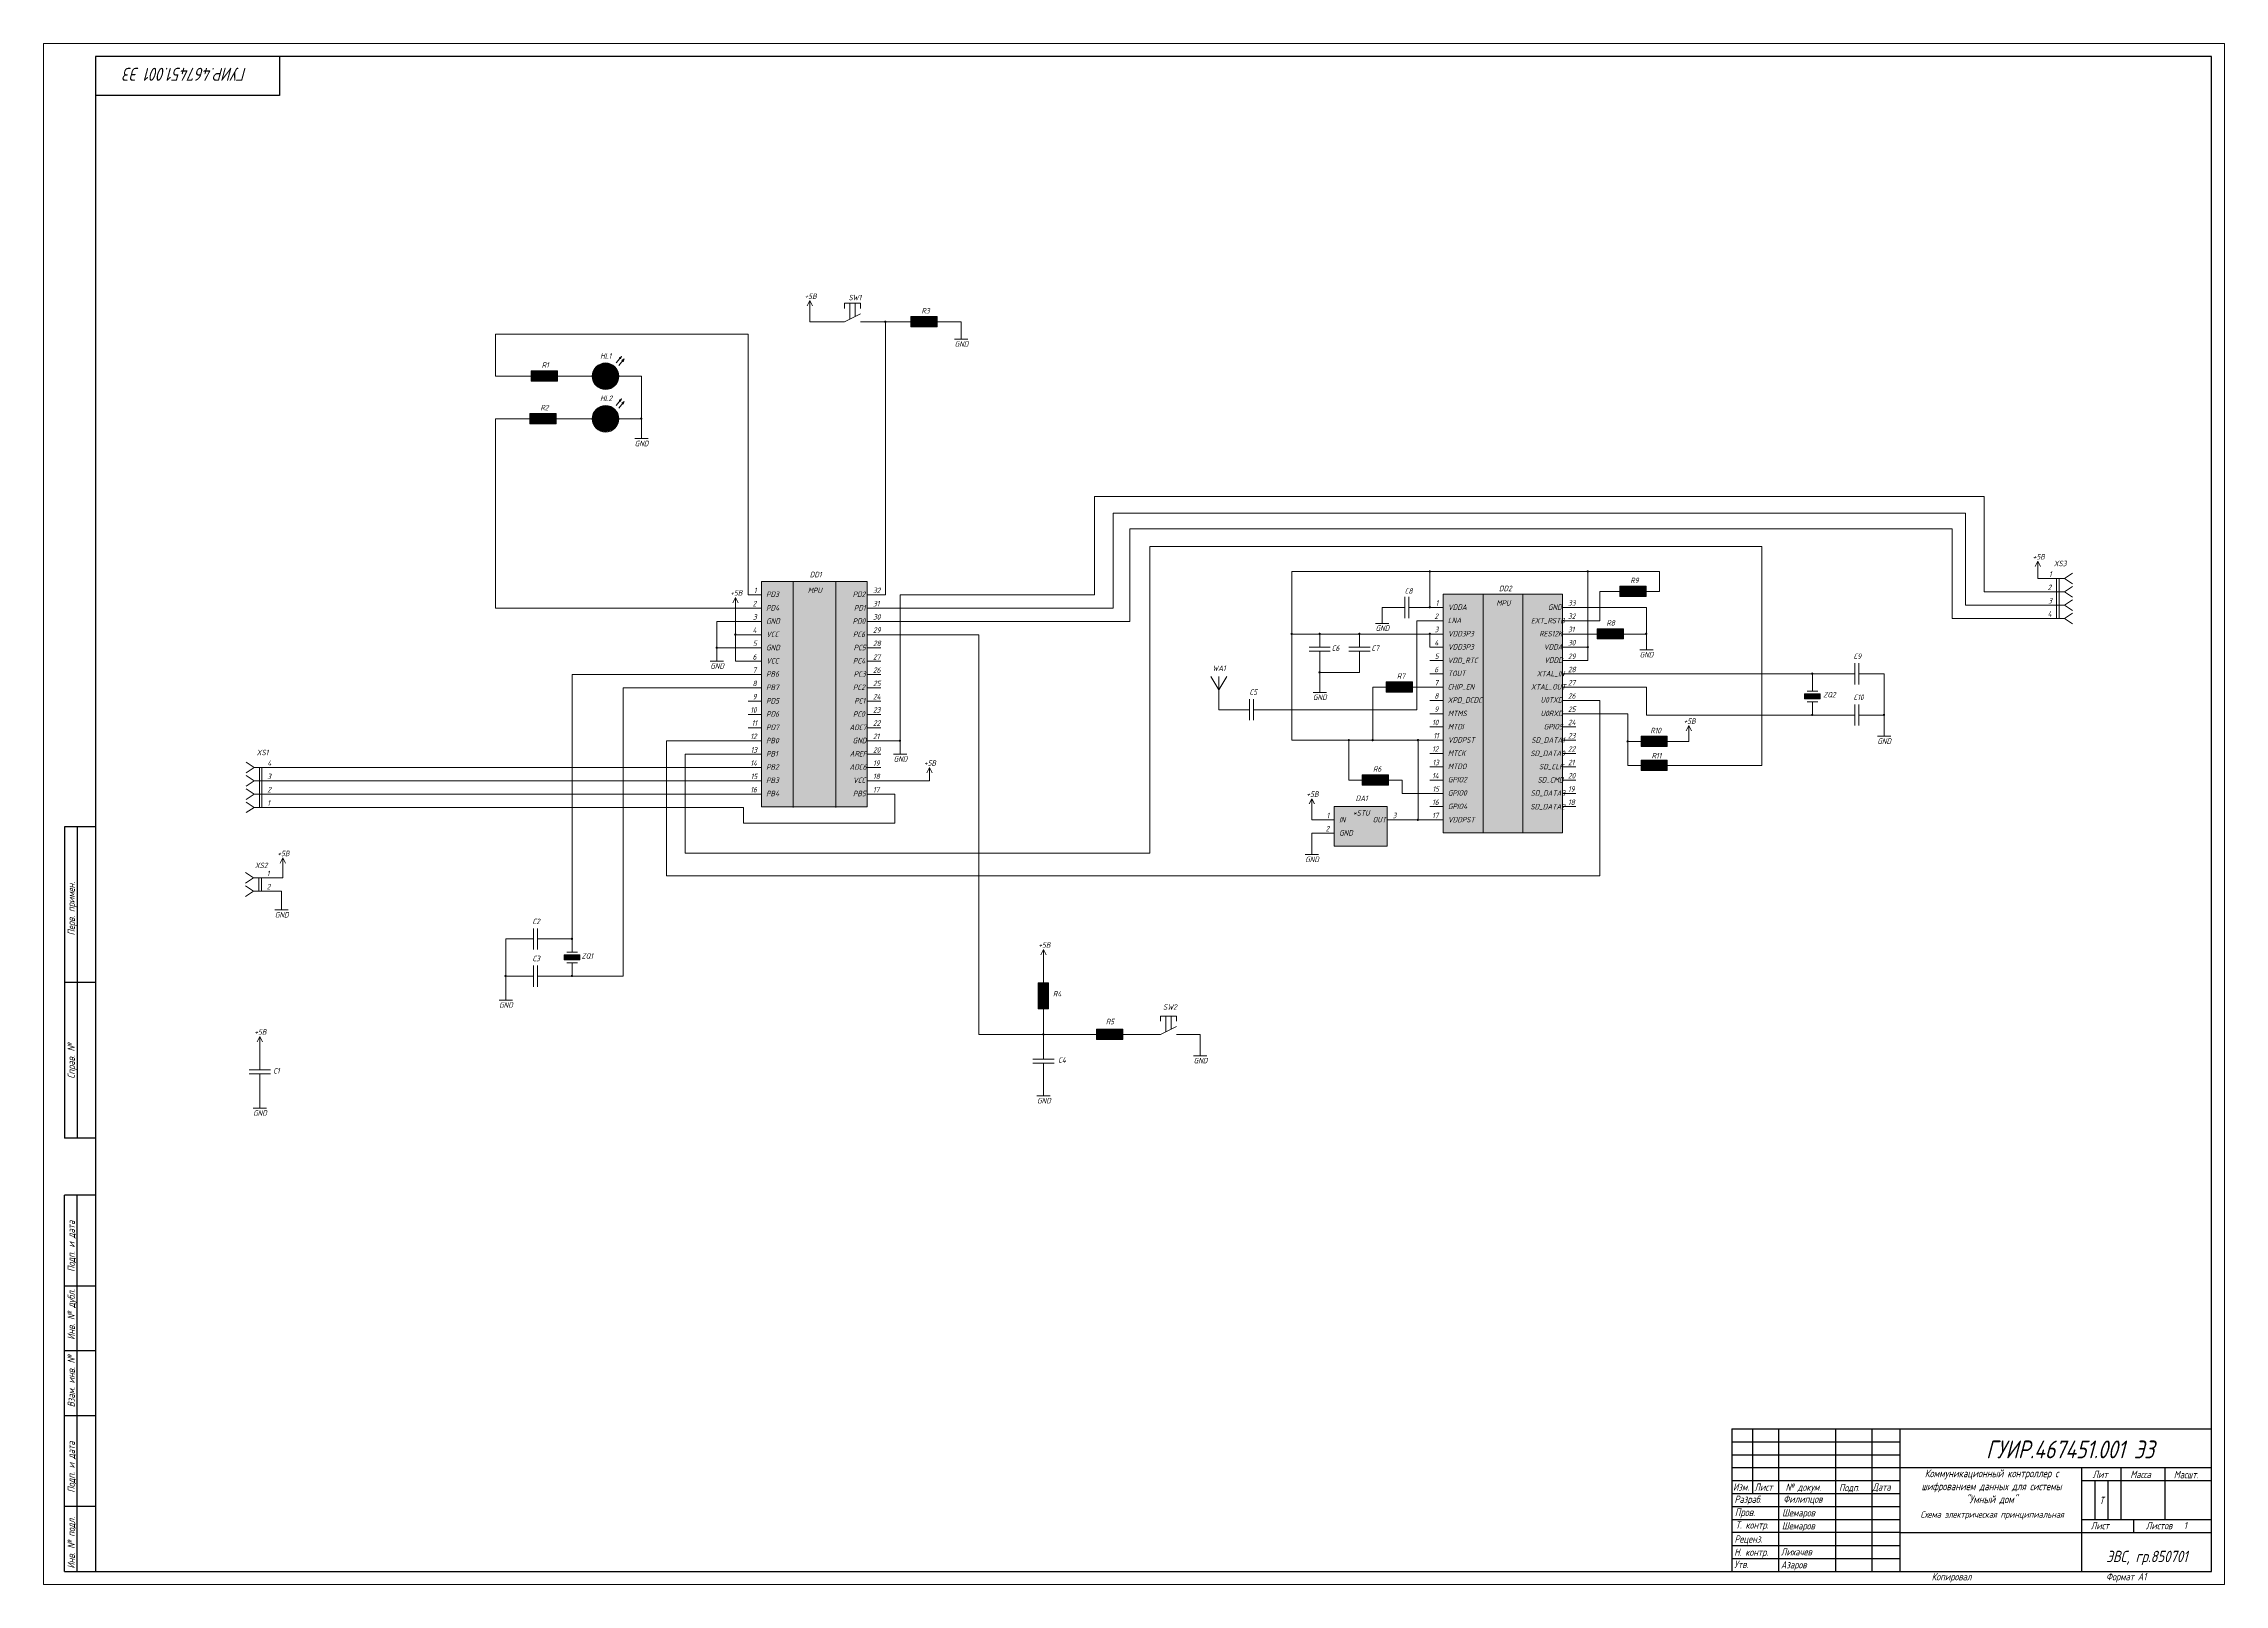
# Model space of a CAD drawing. Header units: millimetres. Extents: x 2077 to 4876, y 366 to 973.
# Drawn here: x 3216 to 4057, y 379 to 973 of the extents above; entities that cross this region are included whole.
import ezdxf

# ---------------------------------------------------------------- set-up
doc = ezdxf.new("R2010")
doc.units = ezdxf.units.MM
for name, color, linetype in [('FORMAT', 7, 'Continuous'), ('FORMAT_', 7, 'Continuous'), ('PDF_Geometry', 7, 'Continuous'), ('PDF_Text', 7, 'Continuous'), ('Text', 5, 'Continuous')]:
    doc.layers.add(name, color=color, linetype=linetype)
doc.layers.add('Invis', color=7, linetype='Continuous', plot=False)
doc.layers.add('PDF_Solid Fills', color=7, linetype='Continuous', true_color=0x0d0d0d)
doc.styles.add('PDF GOST type A Italic', font='')
doc.styles.add('RUS', font='', dxfattribs={"height": 3})
doc.styles.get('PDF GOST type A Italic').set_extended_font_data('GOST type A', italic=True)
doc.styles.get('RUS').set_extended_font_data('GOST type A')

msp = doc.modelspace()

# ---------------------------------------------------------------- hatches: boundary and pattern name
at = {"layer": 'PDF_Solid Fills', "transparency": 33554559}
for points in [[(3541.43, 866.23, 0.419491), (3540.97, 866.69), (3540.97, 866.69, 0.413793), (3540.52, 866.24), (3540.52, 866.24, 0.419865), (3540.98, 865.78), (3540.98, 865.78, 0.413405)], [(3541.43, 866.23, 0.419491), (3540.97, 866.69), (3540.97, 866.69, 0.413793), (3540.52, 866.24), (3540.52, 866.24, 0.419865), (3540.98, 865.78), (3540.98, 865.78, 0.413405)], [(3447.29, 828.89, 0.419491), (3446.83, 829.35), (3446.83, 829.35, 0.414655), (3446.38, 828.9), (3446.38, 828.9, 0.419492), (3446.84, 828.44), (3446.84, 828.44, 0.412931)], [(3751.38, 769.97, 0.419491), (3750.92, 770.43), (3750.92, 770.43, 0.413793), (3750.47, 769.98), (3750.47, 769.98, 0.419491), (3750.93, 769.52), (3750.93, 769.52, 0.413793)], [(3751.38, 769.97, 0.419491), (3750.92, 770.43), (3750.92, 770.43, 0.413793), (3750.47, 769.98), (3750.47, 769.98, 0.419491), (3750.93, 769.52), (3750.93, 769.52, 0.413793)], [(3751.38, 769.97, 0.419491), (3750.92, 770.43), (3750.92, 770.43, 0.413793), (3750.47, 769.98), (3750.47, 769.98, 0.419491), (3750.93, 769.52), (3750.93, 769.52, 0.413793)], [(3812.3, 769.97, 0.419118), (3811.84, 770.43), (3811.84, 770.43, 0.413793), (3811.39, 769.98), (3811.39, 769.98, 0.419118), (3811.85, 769.52), (3811.85, 769.52, 0.413793)], [(3812.3, 769.97, 0.419118), (3811.84, 770.43), (3811.84, 770.43, 0.413793), (3811.39, 769.98), (3811.39, 769.98, 0.419118), (3811.85, 769.52), (3811.85, 769.52, 0.413793)], [(3751.38, 756.16, 0.419865), (3750.92, 756.62), (3750.92, 756.62, 0.413793), (3750.47, 756.17), (3750.47, 756.17, 0.419865), (3750.93, 755.71), (3750.93, 755.71, 0.413793)], [(3751.38, 756.16, 0.419865), (3750.92, 756.62), (3750.92, 756.62, 0.413793), (3750.47, 756.17), (3750.47, 756.17, 0.419865), (3750.93, 755.71), (3750.93, 755.71, 0.413793)], [(3751.38, 756.16, 0.419865), (3750.92, 756.62), (3750.92, 756.62, 0.413793), (3750.47, 756.17), (3750.47, 756.17, 0.419865), (3750.93, 755.71), (3750.93, 755.71, 0.413793)], [(3751.38, 756.16, 0.419865), (3750.92, 756.62), (3750.92, 756.62, 0.413793), (3750.47, 756.17), (3750.47, 756.17, 0.419865), (3750.93, 755.71), (3750.93, 755.71, 0.413793)], [(3476.41, 740.55, 0.419492), (3475.95, 741.01), (3475.95, 741.01, 0.414655), (3475.49, 740.56), (3475.49, 740.56, 0.419491), (3475.95, 740.1), (3475.95, 740.1, 0.412931)], [(3476.41, 740.55, 0.419492), (3475.95, 741.01), (3475.95, 741.01, 0.414655), (3475.49, 740.56), (3475.49, 740.56, 0.419491), (3475.95, 740.1), (3475.95, 740.1, 0.412931)], [(3476.41, 740.55, 0.419492), (3475.95, 741.01), (3475.95, 741.01, 0.414655), (3475.49, 740.56), (3475.49, 740.56, 0.419491), (3475.95, 740.1), (3475.95, 740.1, 0.412931)], [(3483.56, 745.65, 0.419966), (3483.1, 746.11), (3483.1, 746.11, 0.413793), (3482.65, 745.66), (3482.65, 745.66, 0.419118), (3483.11, 745.2), (3483.11, 745.2, 0.414655)], [(3483.56, 745.65, 0.419966), (3483.1, 746.11), (3483.1, 746.11, 0.413793), (3482.65, 745.66), (3482.65, 745.66, 0.419118), (3483.11, 745.2), (3483.11, 745.2, 0.414655)], [(3698.13, 745.91, 0.418644), (3697.67, 746.37), (3697.67, 746.37, 0.413793), (3697.22, 745.92), (3697.22, 745.92, 0.419491), (3697.68, 745.46), (3697.68, 745.46, 0.412931)], [(3698.13, 745.91, 0.418644), (3697.67, 746.37), (3697.67, 746.37, 0.413793), (3697.22, 745.92), (3697.22, 745.92, 0.419491), (3697.68, 745.46), (3697.68, 745.46, 0.412931)], [(3698.13, 745.91, 0.418644), (3697.67, 746.37), (3697.67, 746.37, 0.413793), (3697.22, 745.92), (3697.22, 745.92, 0.419491), (3697.68, 745.46), (3697.68, 745.46, 0.412931)], [(3708.88, 745.91, 0.419491), (3708.42, 746.37), (3708.42, 746.37, 0.413793), (3707.97, 745.92), (3707.97, 745.92, 0.419491), (3708.43, 745.46), (3708.43, 745.46, 0.413793)], [(3708.88, 745.91, 0.419491), (3708.42, 746.37), (3708.42, 746.37, 0.413793), (3707.97, 745.92), (3707.97, 745.92, 0.419491), (3708.43, 745.46), (3708.43, 745.46, 0.413793)], [(3708.88, 745.91, 0.419491), (3708.42, 746.37), (3708.42, 746.37, 0.413793), (3707.97, 745.92), (3707.97, 745.92, 0.419491), (3708.43, 745.46), (3708.43, 745.46, 0.413793)], [(3708.88, 745.91, 0.419491), (3708.42, 746.37), (3708.42, 746.37, 0.413793), (3707.97, 745.92), (3707.97, 745.92, 0.419491), (3708.43, 745.46), (3708.43, 745.46, 0.413793)], [(3724.23, 745.91, 0.419491), (3723.77, 746.37), (3723.77, 746.37, 0.413793), (3723.32, 745.92), (3723.32, 745.92, 0.419491), (3723.78, 745.46), (3723.78, 745.46, 0.413793)], [(3724.23, 745.91, 0.419491), (3723.77, 746.37), (3723.77, 746.37, 0.413793), (3723.32, 745.92), (3723.32, 745.92, 0.419491), (3723.78, 745.46), (3723.78, 745.46, 0.413793)], [(3724.23, 745.91, 0.419491), (3723.77, 746.37), (3723.77, 746.37, 0.413793), (3723.32, 745.92), (3723.32, 745.92, 0.419491), (3723.78, 745.46), (3723.78, 745.46, 0.413793)], [(3724.23, 745.91, 0.419491), (3723.77, 746.37), (3723.77, 746.37, 0.413793), (3723.32, 745.92), (3723.32, 745.92, 0.419491), (3723.78, 745.46), (3723.78, 745.46, 0.413793)], [(3751.38, 745.91, 0.419491), (3750.92, 746.37), (3750.92, 746.37, 0.413793), (3750.47, 745.92), (3750.47, 745.92, 0.419491), (3750.93, 745.46), (3750.93, 745.46, 0.413793)], [(3751.38, 745.91, 0.419491), (3750.92, 746.37), (3750.92, 746.37, 0.413793), (3750.47, 745.92), (3750.47, 745.92, 0.419491), (3750.93, 745.46), (3750.93, 745.46, 0.413793)], [(3751.38, 745.91, 0.419491), (3750.92, 746.37), (3750.92, 746.37, 0.413793), (3750.47, 745.92), (3750.47, 745.92, 0.419491), (3750.93, 745.46), (3750.93, 745.46, 0.413793)], [(3751.38, 745.91, 0.419491), (3750.92, 746.37), (3750.92, 746.37, 0.413793), (3750.47, 745.92), (3750.47, 745.92, 0.419491), (3750.93, 745.46), (3750.93, 745.46, 0.413793)], [(3812.3, 740.79, 0.419491), (3811.84, 741.24), (3811.84, 741.24, 0.413793), (3811.39, 740.79), (3811.39, 740.79, 0.419491), (3811.85, 740.33), (3811.85, 740.33, 0.413793)], [(3812.3, 740.79, 0.419491), (3811.84, 741.24), (3811.84, 741.24, 0.413793), (3811.39, 740.79), (3811.39, 740.79, 0.419491), (3811.85, 740.33), (3811.85, 740.33, 0.413793)], [(3812.3, 740.79, 0.419491), (3811.84, 741.24), (3811.84, 741.24, 0.413793), (3811.39, 740.79), (3811.39, 740.79, 0.419491), (3811.85, 740.33), (3811.85, 740.33, 0.413793)], [(3834.83, 745.91, 0.419118), (3834.37, 746.37), (3834.37, 746.37, 0.413793), (3833.92, 745.92), (3833.92, 745.92, 0.419118), (3834.38, 745.46), (3834.38, 745.46, 0.413793)], [(3834.83, 745.91, 0.419118), (3834.37, 746.37), (3834.37, 746.37, 0.413793), (3833.92, 745.92), (3833.92, 745.92, 0.419118), (3834.38, 745.46), (3834.38, 745.46, 0.413793)], [(3708.88, 731.06, 0.419865), (3708.42, 731.52), (3708.42, 731.52, 0.413793), (3707.97, 731.07), (3707.97, 731.07, 0.419865), (3708.43, 730.61), (3708.43, 730.61, 0.413793)], [(3708.88, 731.06, 0.419865), (3708.42, 731.52), (3708.42, 731.52, 0.413793), (3707.97, 731.07), (3707.97, 731.07, 0.419865), (3708.43, 730.61), (3708.43, 730.61, 0.413793)], [(3708.88, 731.06, 0.419865), (3708.42, 731.52), (3708.42, 731.52, 0.413793), (3707.97, 731.07), (3707.97, 731.07, 0.419865), (3708.43, 730.61), (3708.43, 730.61, 0.413793)], [(3898.87, 730.56, 0.419865), (3898.41, 731.02), (3898.41, 731.02, 0.413793), (3897.96, 730.57), (3897.96, 730.57, 0.419865), (3898.42, 730.11), (3898.42, 730.11, 0.413793)], [(3898.87, 730.56, 0.419865), (3898.41, 731.02), (3898.41, 731.02, 0.413793), (3897.96, 730.57), (3897.96, 730.57, 0.419865), (3898.42, 730.11), (3898.42, 730.11, 0.413793)], [(3898.87, 714.67, 0.419865), (3898.41, 715.13), (3898.41, 715.13, 0.413793), (3897.96, 714.68), (3897.96, 714.68, 0.419865), (3898.42, 714.22), (3898.42, 714.22, 0.413793)], [(3898.87, 714.67, 0.419865), (3898.41, 715.13), (3898.41, 715.13, 0.413793), (3897.96, 714.68), (3897.96, 714.68, 0.419865), (3898.42, 714.22), (3898.42, 714.22, 0.413793)], [(3926.52, 714.67, 0.419491), (3926.06, 715.13), (3926.06, 715.13, 0.413318), (3925.61, 714.68), (3925.61, 714.68, 0.419018), (3926.07, 714.22), (3926.07, 714.22, 0.413793)], [(3926.52, 714.67, 0.419491), (3926.06, 715.13), (3926.06, 715.13, 0.413318), (3925.61, 714.68), (3925.61, 714.68, 0.419018), (3926.07, 714.22), (3926.07, 714.22, 0.413793)], [(3926.52, 714.67, 0.419491), (3926.06, 715.13), (3926.06, 715.13, 0.413318), (3925.61, 714.68), (3925.61, 714.68, 0.419018), (3926.07, 714.22), (3926.07, 714.22, 0.413793)], [(3547.05, 704.71, 0.419018), (3546.59, 705.17), (3546.59, 705.17, 0.413793), (3546.14, 704.72), (3546.14, 704.72, 0.419018), (3546.6, 704.26), (3546.6, 704.26, 0.412069)], [(3547.05, 704.71, 0.419018), (3546.59, 705.17), (3546.59, 705.17, 0.413793), (3546.14, 704.72), (3546.14, 704.72, 0.419018), (3546.6, 704.26), (3546.6, 704.26, 0.412069)], [(3720.14, 704.94, 0.419118), (3719.68, 705.4), (3719.68, 705.4, 0.413793), (3719.23, 704.95), (3719.23, 704.95, 0.419118), (3719.69, 704.49), (3719.69, 704.49, 0.413793)], [(3729.35, 704.94, 0.419491), (3728.89, 705.4), (3728.89, 705.4, 0.413793), (3728.44, 704.95), (3728.44, 704.95, 0.419491), (3728.9, 704.49), (3728.9, 704.49, 0.413793)], [(3746.78, 704.94, 0.419491), (3746.32, 705.4), (3746.32, 705.4, 0.413793), (3745.87, 704.95), (3745.87, 704.95, 0.419491), (3746.33, 704.49), (3746.33, 704.49, 0.413793)], [(3746.78, 704.94, 0.419491), (3746.32, 705.4), (3746.32, 705.4, 0.413793), (3745.87, 704.95), (3745.87, 704.95, 0.419491), (3746.33, 704.49), (3746.33, 704.49, 0.413793)], [(3827.68, 704.45, 0.418172), (3827.22, 704.91), (3827.22, 704.91, 0.412931), (3826.77, 704.46), (3826.77, 704.46, 0.419865), (3827.23, 704), (3827.23, 704, 0.412931)], [(3827.68, 704.45, 0.418172), (3827.22, 704.91), (3827.22, 704.91, 0.412931), (3826.77, 704.46), (3826.77, 704.46, 0.419865), (3827.23, 704), (3827.23, 704, 0.412931)], [(3827.68, 704.45, 0.418172), (3827.22, 704.91), (3827.22, 704.91, 0.412931), (3826.77, 704.46), (3826.77, 704.46, 0.419865), (3827.23, 704), (3827.23, 704, 0.412931)], [(3827.68, 704.45, 0.418172), (3827.22, 704.91), (3827.22, 704.91, 0.412931), (3826.77, 704.46), (3826.77, 704.46, 0.419865), (3827.23, 704), (3827.23, 704, 0.412931)], [(3746.78, 674.22, 0.419491), (3746.32, 674.68), (3746.32, 674.68, 0.413793), (3745.87, 674.23), (3745.87, 674.23, 0.420339), (3746.33, 673.77), (3746.33, 673.77, 0.414655)], [(3420.57, 628.35, 0.419118), (3420.11, 628.81), (3420.11, 628.81, 0.414655), (3419.66, 628.35), (3419.66, 628.35, 0.420814), (3420.12, 627.9), (3420.12, 627.9, 0.414655)], [(3420.57, 628.35, 0.419118), (3420.11, 628.81), (3420.11, 628.81, 0.414655), (3419.66, 628.35), (3419.66, 628.35, 0.420814), (3420.12, 627.9), (3420.12, 627.9, 0.414655)], [(3420.57, 628.35, 0.419118), (3420.11, 628.81), (3420.11, 628.81, 0.414655), (3419.66, 628.35), (3419.66, 628.35, 0.420814), (3420.12, 627.9), (3420.12, 627.9, 0.414655)], [(3394.97, 614.01, 0.419118), (3394.51, 614.47), (3394.51, 614.47, 0.413793), (3394.06, 614.02), (3394.06, 614.02, 0.419966), (3394.52, 613.56), (3394.52, 613.56, 0.414655)], [(3394.97, 614.01, 0.419118), (3394.51, 614.47), (3394.51, 614.47, 0.413793), (3394.06, 614.02), (3394.06, 614.02, 0.419966), (3394.52, 613.56), (3394.52, 613.56, 0.414655)], [(3420.57, 614.01, 0.419118), (3420.11, 614.47), (3420.11, 614.47, 0.414655), (3419.66, 614.02), (3419.66, 614.02, 0.420814), (3420.12, 613.56), (3420.12, 613.56, 0.414655)], [(3420.57, 614.01, 0.419118), (3420.11, 614.47), (3420.11, 614.47, 0.414655), (3419.66, 614.02), (3419.66, 614.02, 0.420814), (3420.12, 613.56), (3420.12, 613.56, 0.414655)], [(3602.37, 591.49, 0.419118), (3601.91, 591.95), (3601.91, 591.95, 0.413793), (3601.46, 591.5), (3601.46, 591.5, 0.419491), (3601.92, 591.04), (3601.92, 591.04, 0.413405)], [(3602.37, 591.49, 0.419118), (3601.91, 591.95), (3601.91, 591.95, 0.413793), (3601.46, 591.5), (3601.46, 591.5, 0.419491), (3601.92, 591.04), (3601.92, 591.04, 0.413405)]]:
    msp.add_hatch(color=256, dxfattribs=at).paths.add_polyline_path(points)
at = {"layer": 'PDF_Solid Fills', "true_color": 0xfdfdfd, "transparency": 33554559}
for points in [[(3438.05, 845.28, 0.414209), (3432.99, 850.35), (3432.99, 850.35, 0.413615), (3427.93, 845.29), (3427.93, 845.29, 0.414132), (3433, 840.22), (3433, 840.22, 0.413692)], [(3438.05, 828.89, 0.414209), (3432.99, 833.96), (3432.99, 833.96, 0.413615), (3427.93, 828.9), (3427.93, 828.9, 0.414132), (3433, 823.84), (3433, 823.84, 0.413692)]]:
    msp.add_hatch(color=7, dxfattribs=at).paths.add_polyline_path(points)

# ---------------------------------------------------------------- linework, layer by layer
at = {"lineweight": 9}
for points in [[(3550.78, 868.23), (3560.89, 868.23), (3560.89, 864.27), (3550.78, 864.27)], [(3404.4, 847.28), (3414.49, 847.28), (3414.49, 843.3), (3404.4, 843.3)], [(3403.88, 830.89), (3413.99, 830.89), (3413.99, 826.91), (3403.88, 826.91)], [(3756.11, 761.23), (3802.06, 761.23), (3802.06, 669.19), (3756.11, 669.19)], [(3824.21, 764.29), (3834.31, 764.29), (3834.31, 760.31), (3824.21, 760.31)], [(3815.5, 747.9), (3825.62, 747.9), (3825.62, 743.95), (3815.5, 743.95)], [(3734.09, 727.43), (3744.2, 727.43), (3744.2, 723.45), (3734.09, 723.45)], [(3895.4, 722.8), (3901.42, 722.8), (3901.42, 720.91), (3895.4, 720.91)], [(3832.41, 706.44), (3842.5, 706.44), (3842.5, 702.46), (3832.41, 702.46)], [(3724.87, 691.59), (3735, 691.59), (3735, 687.61), (3724.87, 687.61)], [(3832.41, 697.21), (3842.5, 697.21), (3842.5, 693.26), (3832.41, 693.26)], [(3714.11, 679.29), (3734.48, 679.29), (3734.48, 664.07), (3714.11, 664.07)], [(3599.93, 611.38), (3603.91, 611.38), (3603.91, 601.29), (3599.93, 601.29)], [(3622.45, 593.46), (3632.58, 593.46), (3632.58, 589.51), (3622.45, 589.51)]]:
    msp.add_lwpolyline(points, close=True, dxfattribs=at)
for centre in [(3433.06, 845.22), (3433.06, 828.83)]:
    msp.add_circle(centre, 5.12, dxfattribs=at)
at = {"layer": 'FORMAT', "linetype": 'Continuous'}
for points in [[(4052.36, 968.46), (3236.36, 968.46)], [(3236.36, 968.46), (3236.36, 384.46)], [(3307.36, 968.46), (3307.36, 967.46), (3307.36, 953.46)], [(4052.36, 384.46), (4052.36, 968.46)], [(3307.36, 953.46), (3237.36, 953.46), (3236.36, 953.46)], [(3236.36, 671.46), (3224.36, 671.46)], [(3224.36, 671.46), (3224.36, 551.46)], [(3229.36, 671.46), (3229.36, 551.46)], [(3236.36, 611.46), (3224.36, 611.46)], [(3236.36, 551.46), (3224.36, 551.46)], [(3236.36, 529.46), (3224.36, 529.46)], [(3224.36, 384.46), (3224.36, 524.46), (3224.36, 529.46)], [(3229.36, 384.46), (3229.36, 524.46), (3229.36, 529.46)], [(3236.36, 494.46), (3224.36, 494.46)], [(3236.36, 469.46), (3224.36, 469.46)], [(3236.36, 444.46), (3224.36, 444.46)], [(3875.36, 439.46), (3875.36, 414.46)], [(3885.36, 439.46), (3885.36, 384.46)], [(3921.36, 439.46), (3921.36, 384.46)], [(3932.36, 424.46), (4052.36, 424.46)], [(3236.36, 409.46), (3224.36, 409.46)], [(3932.36, 399.46), (4052.36, 399.46)], [(3224.36, 384.46), (3236.36, 384.46), (4052.36, 384.46)]]:
    msp.add_lwpolyline(points, dxfattribs=at)
at = {"layer": 'FORMAT'}
for points in [[(3867.36, 439.46), (4052.36, 439.46)], [(3867.36, 439.46), (3867.36, 384.46)], [(3907.36, 439.46), (3907.36, 384.46)], [(3932.36, 384.46), (3932.36, 439.46)], [(4002.36, 384.46), (4002.36, 424.46)], [(4017.36, 424.46), (4017.36, 405.46), (4017.36, 404.46)], [(4034.36, 424.46), (4034.36, 404.46)], [(3867.36, 419.46), (3932.36, 419.46)], [(3867.36, 414.46), (3932.36, 414.46)], [(4002.36, 419.46), (4052.36, 419.46)], [(4002.36, 404.46), (4052.36, 404.46)], [(4022.36, 404.46), (4022.36, 399.46)]]:
    msp.add_lwpolyline(points, dxfattribs=at)
at = {"layer": 'FORMAT_'}
for p, q in [((3867.36, 434.46), (3932.36, 434.46)), ((3867.36, 429.46), (3932.36, 429.46)), ((4007.36, 419.46), (4007.36, 404.46)), ((4012.36, 419.46), (4012.36, 404.46)), ((3867.36, 409.46), (3932.36, 409.46)), ((3867.36, 404.46), (3932.36, 404.46)), ((3867.36, 394.46), (3932.36, 394.46)), ((3867.36, 389.46), (3932.36, 389.46))]:
    msp.add_line(p, q, dxfattribs=at)
at = {"layer": 'FORMAT_', "linetype": 'Continuous'}
for p, q in [((3867.36, 424.46), (3932.36, 424.46)), ((3932.36, 399.46), (3867.36, 399.46))]:
    msp.add_line(p, q, dxfattribs=at)
at = {"layer": 'Invis', "lineweight": 0}
msp.add_lwpolyline([(3216.36, 379.46), (4057.36, 379.46), (4057.36, 973.46), (3216.36, 973.46)], close=True, dxfattribs=at)
at = {"layer": 'PDF_Geometry', "lineweight": 9}
for p, q in [((3536.44, 866.17), (3541.04, 866.17)), ((3628.88, 755.84), (3628.88, 792.4)), ((3628.88, 792.4), (3957.58, 792.4)), ((3957.58, 792.4), (3957.58, 757)), ((3957.58, 757), (3987.5, 757)), ((3548.2, 755.84), (3628.88, 755.84)), ((3466.29, 730.24), (3420.18, 730.24)), ((3420.18, 730.24), (3420.18, 628.28))]:
    msp.add_line(p, q, dxfattribs=at)
for points in [[(3510.85, 872.34), (3511.86, 874.37), (3511.86, 869.24)], [(3512.87, 872.34), (3511.86, 874.37)], [(3531.32, 869.24), (3525.18, 866.17), (3520.05, 866.17)], [(3525.18, 871.3), (3525.18, 873.35), (3531.32, 873.35), (3531.32, 871.3)], [(3527.21, 867.21), (3527.21, 873.35)], [(3529.27, 873.35), (3529.27, 868.23)], [(3488.04, 760.96), (3488.04, 861.4), (3390.65, 861.4), (3390.65, 845.22), (3399.27, 845.22)], [(3531.32, 866.17), (3536.44, 866.17)], [(3550.78, 866.17), (3545.65, 866.17)], [(3561.03, 866.17), (3566.12, 866.17)], [(3572.78, 859.52), (3567.68, 859.52)], [(3570.23, 859.52), (3570.23, 864.64)], [(3437.14, 850.35), (3439.2, 852.9)], [(3438.18, 849.33), (3440.24, 851.88)], [(3438.29, 852.3), (3439.2, 852.9), (3438.83, 851.88)], [(3439.3, 851.28), (3440.24, 851.88), (3439.85, 850.84)], [(3404.4, 845.22), (3399.27, 845.22)], [(3414.61, 845.22), (3419.74, 845.22)], [(3422.81, 845.22), (3427.93, 845.22), (3430.51, 845.22), (3430.51, 847.79), (3435.6, 845.22), (3430.51, 842.67), (3430.51, 845.22), (3435.6, 845.22), (3435.6, 847.79)], [(3443.31, 845.22), (3438.18, 845.22), (3435.6, 845.22), (3435.6, 842.67)], [(3437.14, 833.96), (3439.2, 836.5)], [(3438.18, 832.94), (3440.24, 835.49)], [(3438.29, 835.94), (3439.2, 836.5), (3438.83, 835.49)], [(3439.3, 834.89), (3440.24, 835.49), (3439.85, 834.48)], [(3488.04, 755.84), (3390.65, 755.84), (3390.65, 828.83), (3398.75, 828.83)], [(3403.88, 828.83), (3398.75, 828.83)], [(3414.12, 828.83), (3419.25, 828.83)], [(3422.81, 828.83), (3427.93, 828.83), (3430.51, 828.83), (3430.51, 831.41), (3435.6, 828.83), (3430.51, 826.29), (3430.51, 828.83), (3435.6, 828.83), (3435.6, 831.41)], [(3443.31, 828.83), (3438.18, 828.83), (3435.6, 828.83), (3435.6, 826.29)], [(3446.89, 821.16), (3446.89, 826.29)], [(3449.45, 821.16), (3444.32, 821.16)], [(3548.2, 760.96), (3621.61, 760.96), (3621.61, 798.8), (3964.76, 798.8), (3964.76, 762.12), (3987.5, 762.12)], [(3548.2, 750.71), (3635.22, 750.71), (3635.22, 786.46), (3952.35, 786.46), (3952.35, 751.88), (3987.5, 751.88)], [(3984.43, 771.86), (3985.47, 773.91), (3985.47, 768.78)], [(3986.48, 771.86), (3985.47, 773.91)], [(3505.46, 766.09), (3505.46, 679.02)], [(3521.85, 766.09), (3521.85, 679.02)], [(3992.62, 767.25), (3987.5, 767.25)], [(3995.69, 751.88), (3992.62, 751.88), (3992.62, 767.25), (3995.69, 767.25)], [(3993.66, 751.88), (3993.66, 767.25)], [(3998.79, 765.2), (3995.69, 767.25), (3998.79, 769.3)], [(3482.15, 757.9), (3483.17, 759.95), (3483.17, 754.82)], [(3484.21, 757.9), (3483.17, 759.95)], [(3493.16, 760.96), (3488.04, 760.96)], [(3534.13, 760.96), (3539.25, 760.96)], [(3741.26, 760.18), (3741.26, 751.99)], [(3742.8, 760.18), (3742.8, 751.99)], [(3771.46, 761.23), (3771.46, 669.07)], [(3786.84, 761.23), (3786.84, 669.07)], [(3824.21, 762.24), (3819.09, 762.24)], [(3834.44, 762.24), (3839.57, 762.24)], [(3995.69, 762.12), (3992.62, 762.12), (3987.5, 762.12)], [(3995.69, 757), (3992.62, 757), (3987.5, 757)], [(3998.79, 760.07), (3995.69, 762.12), (3998.79, 764.18)], [(3998.79, 754.95), (3995.69, 757), (3998.79, 759.06)], [(3493.16, 755.84), (3488.04, 755.84)], [(3493.16, 750.71), (3488.04, 750.71)], [(3534.13, 755.84), (3539.25, 755.84)], [(3534.13, 750.71), (3539.25, 750.71)], [(3735.12, 749.96), (3730, 749.96)], [(3732.55, 749.96), (3732.55, 755.09)], [(3741.26, 756.1), (3736.14, 756.1)], [(3742.8, 756.1), (3747.92, 756.1)], [(3756.11, 756.1), (3750.99, 756.1)], [(3756.11, 750.98), (3750.99, 750.98)], [(3802.18, 756.1), (3807.31, 756.1)], [(3802.18, 750.98), (3807.31, 750.98)], [(3992.62, 751.88), (3987.5, 751.88)], [(3998.79, 749.82), (3995.69, 751.88), (3998.79, 753.93)], [(3476.02, 735.37), (3476.02, 740.49)], [(3493.16, 745.59), (3488.04, 745.59)], [(3493.16, 740.49), (3488.04, 740.49)], [(3534.13, 745.59), (3539.25, 745.59)], [(3534.13, 740.49), (3539.25, 740.49)], [(3704.38, 740.72), (3712.57, 740.72)], [(3708.49, 740.72), (3708.49, 745.85)], [(3719.75, 740.72), (3727.95, 740.72)], [(3723.83, 740.72), (3723.83, 745.85)], [(3756.11, 745.85), (3750.99, 745.85)], [(3756.11, 740.72), (3750.99, 740.72)], [(3802.18, 745.85), (3807.31, 745.85)], [(3802.18, 740.72), (3807.31, 740.72)], [(3815.5, 745.85), (3810.37, 745.85)], [(3825.75, 745.85), (3830.88, 745.85)], [(3834.44, 739.71), (3834.44, 744.84)], [(3478.57, 735.37), (3473.44, 735.37)], [(3493.16, 735.37), (3488.04, 735.37)], [(3534.13, 735.37), (3539.25, 735.37)], [(3704.38, 739.19), (3712.57, 739.19)], [(3708.49, 739.19), (3708.49, 734.09)], [(3719.75, 739.19), (3727.95, 739.19)], [(3723.83, 739.19), (3723.83, 734.09)], [(3756.11, 735.63), (3750.99, 735.63)], [(3802.18, 735.63), (3807.31, 735.63)], [(3837.01, 739.71), (3831.89, 739.71)], [(3914.86, 734.58), (3914.86, 726.39)], [(3916.4, 734.58), (3916.4, 726.39)], [(3420.18, 613.95), (3439.91, 613.95), (3439.91, 725.12), (3466.29, 725.12)], [(3493.16, 730.24), (3488.04, 730.24)], [(3493.16, 725.12), (3488.04, 725.12)], [(3534.13, 730.24), (3539.25, 730.24)], [(3534.13, 725.12), (3539.25, 725.12)], [(3672.64, 729.47), (3669.57, 724.34), (3666.5, 729.47)], [(3669.57, 719.24), (3669.57, 724.34), (3669.57, 729.47)], [(3711.03, 723.33), (3705.91, 723.33)], [(3708.49, 723.33), (3708.49, 728.45)], [(3734.09, 725.38), (3728.96, 725.38)], [(3744.33, 725.38), (3749.46, 725.38)], [(3756.11, 730.5), (3750.99, 730.5)], [(3756.11, 725.38), (3750.99, 725.38)], [(3802.18, 730.5), (3807.31, 730.5)], [(3802.18, 725.38), (3807.31, 725.38)], [(3843.15, 730.5), (3909.74, 730.5)], [(3896.42, 723.85), (3900.53, 723.85)], [(3898.48, 723.85), (3898.48, 730.5)], [(3914.86, 730.5), (3909.74, 730.5)], [(3916.4, 730.5), (3921.52, 730.5)], [(3493.16, 720), (3488.04, 720)], [(3493.16, 714.87), (3488.04, 714.87)], [(3534.13, 720), (3539.25, 720)], [(3534.13, 714.87), (3539.25, 714.87)], [(3681.36, 716.67), (3676.23, 716.67)], [(3681.36, 720.77), (3681.36, 712.58)], [(3682.89, 720.77), (3682.89, 712.58)], [(3682.89, 716.67), (3688.02, 716.67)], [(3756.11, 720.25), (3750.99, 720.25)], [(3756.11, 715.13), (3750.99, 715.13)], [(3802.18, 720.25), (3807.31, 720.25)], [(3802.18, 715.13), (3807.31, 715.13)], [(3896.42, 719.73), (3900.53, 719.73)], [(3898.48, 719.73), (3898.48, 714.61)], [(3914.86, 718.72), (3914.86, 710.53)], [(3916.4, 718.72), (3916.4, 710.53)], [(3493.16, 709.74), (3488.04, 709.74)], [(3534.13, 709.74), (3539.25, 709.74)], [(3577.07, 712.58), (3577.07, 712.58), (3577.07, 591.43), (3617.36, 591.43)], [(3756.11, 710.01), (3750.99, 710.01)], [(3802.18, 710.01), (3807.31, 710.01)], [(3849.81, 708.47), (3850.82, 710.53), (3850.82, 705.4)], [(3851.87, 708.47), (3850.82, 710.53)], [(3854.42, 714.61), (3909.74, 714.61)], [(3914.86, 714.61), (3909.74, 714.61)], [(3916.4, 714.61), (3921.52, 714.61)], [(3928.68, 706.44), (3923.58, 706.44)], [(3926.13, 706.44), (3926.13, 711.54)], [(3493.16, 704.64), (3488.04, 704.64)], [(3493.16, 699.53), (3488.04, 699.53)], [(3534.13, 704.64), (3539.25, 704.64)], [(3534.13, 699.53), (3539.25, 699.53)], [(3549.24, 699.53), (3544.12, 699.53)], [(3546.66, 699.53), (3546.66, 704.64)], [(3756.11, 704.88), (3750.99, 704.88)], [(3756.11, 699.78), (3750.99, 699.78)], [(3802.18, 704.88), (3807.31, 704.88)], [(3802.18, 699.78), (3807.31, 699.78)], [(3832.41, 704.39), (3827.29, 704.39)], [(3842.63, 704.39), (3847.76, 704.39)], [(3294.43, 696.45), (3297.5, 694.4), (3294.43, 692.34)], [(3294.43, 691.33), (3297.5, 689.27), (3294.43, 687.22)], [(3297.5, 694.4), (3300.57, 694.4), (3300.57, 679.02), (3297.5, 679.02)], [(3299.56, 694.4), (3299.56, 679.02)], [(3300.57, 694.4), (3305.69, 694.4)], [(3493.16, 694.4), (3488.04, 694.4)], [(3534.13, 694.4), (3539.25, 694.4)], [(3556.92, 692.34), (3557.95, 694.4), (3557.95, 689.27)], [(3558.97, 692.34), (3557.95, 694.4)], [(3756.11, 694.65), (3750.99, 694.65)], [(3802.18, 694.65), (3807.31, 694.65)], [(3832.41, 695.15), (3827.29, 695.15)], [(3842.63, 695.15), (3847.76, 695.15)], [(3294.43, 686.21), (3297.5, 684.15), (3294.43, 682.1)], [(3297.5, 689.27), (3300.57, 689.27), (3305.69, 689.27)], [(3297.5, 684.15), (3300.57, 684.15), (3305.69, 684.15)], [(3493.16, 689.27), (3488.04, 689.27)], [(3493.16, 684.15), (3488.04, 684.15)], [(3534.13, 689.27), (3539.25, 689.27)], [(3534.13, 684.15), (3539.25, 684.15)], [(3704.38, 680.32), (3705.42, 682.35), (3705.42, 677.23)], [(3706.43, 680.32), (3705.42, 682.35)], [(3724.87, 689.53), (3719.75, 689.53)], [(3735.12, 689.53), (3740.23, 689.53)], [(3756.11, 689.53), (3750.99, 689.53)], [(3756.11, 684.41), (3750.99, 684.41)], [(3802.18, 689.53), (3807.31, 689.53)], [(3802.18, 684.41), (3807.31, 684.41)], [(3294.43, 681.08), (3297.5, 679.02), (3294.43, 676.99)], [(3300.57, 679.02), (3305.69, 679.02)], [(3714.11, 674.16), (3709.01, 674.16)], [(3734.61, 674.16), (3739.73, 674.16)], [(3756.11, 679.29), (3750.99, 679.29)], [(3756.11, 674.16), (3750.99, 674.16)], [(3802.18, 679.29), (3807.31, 679.29)], [(3705.42, 660.87), (3705.42, 665.97)], [(3714.11, 669.07), (3709.01, 669.07)], [(3307.55, 657.46), (3308.56, 659.51), (3308.56, 654.39)], [(3309.58, 657.46), (3308.56, 659.51)], [(3707.97, 660.87), (3702.84, 660.87)], [(3294.23, 653.87), (3297.3, 651.81), (3294.23, 649.79)], [(3294.23, 648.75), (3297.3, 646.69), (3294.23, 644.66)], [(3297.3, 651.81), (3300.37, 651.81), (3300.37, 646.69), (3297.3, 646.69)], [(3299.36, 651.81), (3299.36, 646.69)], [(3300.37, 651.81), (3305.5, 651.81)], [(3300.37, 646.69), (3305.5, 646.69)], [(3310.62, 639.53), (3305.5, 639.53)], [(3308.04, 639.53), (3308.04, 644.66)], [(3405.33, 632.37), (3405.33, 624.18)], [(3406.86, 632.37), (3406.86, 624.18)], [(3405.33, 628.28), (3400.2, 628.28)], [(3406.86, 628.28), (3411.99, 628.28)], [(3411.99, 628.28), (3420.18, 628.28)], [(3418.13, 623.16), (3422.23, 623.16)], [(3420.18, 623.16), (3420.18, 628.28)], [(3600.96, 622.15), (3601.98, 624.2), (3601.98, 619.08)], [(3603, 622.15), (3601.98, 624.2)], [(3405.33, 613.95), (3400.2, 613.95)], [(3405.33, 618.04), (3405.33, 609.84)], [(3406.86, 618.04), (3406.86, 609.84)], [(3406.86, 613.95), (3411.99, 613.95)], [(3411.99, 613.95), (3420.18, 613.95)], [(3418.13, 619.07), (3422.23, 619.07)], [(3420.18, 619.07), (3420.18, 613.95)], [(3601.98, 611.38), (3601.98, 616.51)], [(3394.58, 604.72), (3394.58, 609.84)], [(3397.13, 604.72), (3392.01, 604.72)], [(3601.98, 601.16), (3601.98, 596.04)], [(3647.03, 596.56), (3647.03, 598.58), (3653.2, 598.58), (3653.2, 596.56)], [(3649.09, 592.44), (3649.09, 598.58)], [(3651.15, 598.58), (3651.15, 593.46)], [(3298.71, 588.6), (3299.72, 590.65), (3299.72, 585.53)], [(3300.76, 588.6), (3299.72, 590.65)], [(3622.45, 591.43), (3617.36, 591.43)], [(3632.7, 591.43), (3637.83, 591.43)], [(3653.2, 594.5), (3647.03, 591.43), (3641.94, 591.43)], [(3653.2, 591.43), (3658.3, 591.43)], [(3299.72, 577.86), (3299.72, 582.98)], [(3597.9, 581.96), (3606.09, 581.96)], [(3597.9, 580.43), (3606.09, 580.43)], [(3601.98, 581.96), (3601.98, 587.06)], [(3601.98, 580.43), (3601.98, 575.3)], [(3664.96, 583.24), (3659.83, 583.24)], [(3662.41, 583.24), (3662.41, 588.36)], [(3295.64, 577.86), (3303.84, 577.86)], [(3295.64, 576.32), (3303.84, 576.32)], [(3299.72, 576.32), (3299.72, 571.2)], [(3601.98, 567.86), (3601.98, 572.99)], [(3299.72, 563.01), (3299.72, 568.13)], [(3604.54, 567.86), (3599.43, 567.86)], [(3302.3, 563.01), (3297.18, 563.01)]]:
    msp.add_lwpolyline(points, dxfattribs=at)
at = {"layer": 'PDF_Geometry', "color": 28, "lineweight": 9, "true_color": 0x0d0d0d}
for points in [[(3520.05, 866.17), (3511.86, 866.17), (3511.86, 869.24)], [(3539.25, 760.96), (3541.04, 760.96), (3541.04, 866.17), (3541.04, 866.17)], [(3545.65, 866.17), (3541.04, 866.17)], [(3566.12, 866.17), (3570.23, 866.17), (3570.23, 864.64)], [(3419.74, 845.22), (3422.81, 845.22)], [(3443.31, 845.22), (3446.89, 845.22), (3446.89, 826.29)], [(3419.25, 828.83), (3422.81, 828.83)], [(3443.31, 828.83), (3446.89, 828.83)], [(3488.04, 699.53), (3488.04, 699.53), (3482.15, 699.53), (3463.72, 699.53), (3463.72, 661.36), (3642.94, 661.36), (3642.94, 779.64), (3879, 779.64), (3879, 695.15), (3847.76, 695.15)], [(3750.99, 769.91), (3697.74, 769.91), (3697.74, 745.85), (3708.49, 745.85), (3723.83, 745.85), (3750.99, 745.85), (3750.99, 740.72)], [(3811.91, 740.72), (3811.91, 769.91), (3750.99, 769.91), (3750.99, 756.1), (3747.92, 756.1)], [(3839.57, 762.24), (3839.57, 769.91), (3811.91, 769.91)], [(3987.5, 767.25), (3985.47, 767.25), (3985.47, 768.78)], [(3539.25, 704.64), (3546.66, 704.64), (3546.66, 760.96), (3548.2, 760.96)], [(3807.31, 750.98), (3816.51, 750.98), (3816.51, 762.24), (3819.09, 762.24)], [(3488.04, 740.49), (3476.02, 740.49), (3476.02, 750.71), (3488.04, 750.71)], [(3483.17, 745.59), (3483.17, 754.82)], [(3548.2, 755.84), (3539.25, 755.84)], [(3548.2, 750.71), (3539.25, 750.71)], [(3688.02, 716.67), (3745.87, 716.67), (3745.87, 750.98), (3750.99, 750.98)], [(3732.55, 755.09), (3732.55, 756.1), (3736.14, 756.1)], [(3807.31, 756.1), (3834.44, 756.1), (3834.44, 745.85)], [(3488.04, 735.37), (3483.17, 735.37), (3483.17, 745.59), (3488.04, 745.59)], [(3577.07, 712.58), (3577.07, 712.58), (3577.07, 712.58), (3577.07, 745.59), (3539.25, 745.59)], [(3697.74, 745.85), (3697.74, 704.88), (3746.39, 704.88)], [(3723.83, 745.85), (3723.83, 745.85)], [(3807.31, 745.85), (3810.37, 745.85)], [(3807.31, 735.63), (3811.91, 735.63), (3811.91, 740.72), (3807.31, 740.72)], [(3830.88, 745.85), (3834.44, 745.85), (3834.44, 744.84)], [(3708.49, 734.09), (3708.49, 731), (3723.83, 731), (3723.83, 734.09)], [(3466.29, 730.24), (3474.48, 730.24), (3488.04, 730.24)], [(3488.04, 725.12), (3485.23, 725.12), (3485.23, 725.12), (3466.29, 725.12)], [(3708.49, 731), (3708.49, 728.45)], [(3728.96, 725.38), (3728.96, 704.88)], [(3750.99, 725.38), (3749.46, 725.38)], [(3843.15, 730.5), (3807.31, 730.5)], [(3807.31, 725.38), (3834.44, 725.38), (3834.44, 714.61), (3854.42, 714.61)], [(3921.52, 730.5), (3926.13, 730.5), (3926.13, 714.61), (3921.52, 714.61)], [(3807.31, 720.25), (3816.51, 720.25), (3816.51, 652.67), (3456.56, 652.67), (3456.56, 704.64), (3485.23, 704.64), (3485.23, 704.64), (3488.04, 704.64)], [(3669.57, 719.24), (3669.57, 716.67), (3676.23, 716.67)], [(3807.31, 715.13), (3827.29, 715.13), (3827.29, 704.39), (3827.29, 695.15)], [(3926.13, 714.61), (3926.13, 711.54)], [(3719.75, 689.53), (3719.75, 704.88)], [(3750.99, 704.88), (3746.39, 704.88), (3746.39, 674.16)], [(3847.76, 704.39), (3850.82, 704.39), (3850.82, 705.4)], [(3305.69, 694.4), (3488.04, 694.4)], [(3305.69, 689.27), (3488.04, 689.27)], [(3305.69, 684.15), (3488.04, 684.15)], [(3305.69, 679.02), (3486.26, 679.02), (3486.26, 672.89), (3544.64, 672.89), (3544.64, 684.15), (3539.25, 684.15)], [(3539.25, 689.27), (3557.95, 689.27)], [(3750.99, 684.41), (3740.23, 684.41), (3740.23, 689.53)], [(3705.42, 677.23), (3705.42, 674.16), (3709.01, 674.16)], [(3750.99, 674.16), (3739.73, 674.16)], [(3705.42, 665.97), (3705.42, 669.07), (3709.01, 669.07)], [(3305.5, 651.81), (3308.56, 651.81), (3308.56, 654.39)], [(3305.5, 646.69), (3308.04, 646.69), (3308.04, 644.66)], [(3400.2, 628.28), (3394.58, 628.28), (3394.58, 613.95), (3400.2, 613.95)], [(3394.58, 609.84), (3394.58, 613.95)], [(3601.98, 616.51), (3601.98, 619.08)], [(3601.98, 587.06), (3601.98, 596.04)], [(3637.83, 591.43), (3641.94, 591.43)], [(3658.3, 591.43), (3662.41, 591.43), (3662.41, 588.36)], [(3299.72, 582.98), (3299.72, 585.53)], [(3601.98, 575.3), (3601.98, 572.99)], [(3299.72, 571.2), (3299.72, 568.13)]]:
    msp.add_lwpolyline(points, dxfattribs=at)
at = {"layer": 'PDF_Geometry', "lineweight": 9}
for points in [[(3493.16, 766.09), (3534, 766.09), (3534, 679.16), (3493.16, 679.16)], [(3417.11, 622.14), (3423.12, 622.14), (3423.12, 620.22), (3417.11, 620.22)]]:
    msp.add_lwpolyline(points, close=True, dxfattribs=at)
at = {"layer": 'PDF_Solid Fills', "color": 7, "lineweight": 9, "true_color": 0xfdfdfd, "transparency": 33554559}
for points in [[(3560.89, 868.23), (3550.78, 868.23), (3560.89, 864.27), (3550.78, 864.27)], [(3414.49, 847.28), (3404.4, 847.28), (3414.49, 843.3), (3404.4, 843.3)], [(3413.99, 830.89), (3403.88, 830.89), (3413.99, 826.91), (3403.88, 826.91)], [(3534, 766.09), (3493.16, 766.09), (3534, 679.16), (3493.16, 679.16)], [(3802.06, 761.23), (3756.11, 761.23), (3802.06, 669.19), (3756.11, 669.19)], [(3834.31, 764.29), (3824.21, 764.29), (3834.31, 760.31), (3824.21, 760.31)], [(3825.62, 747.9), (3815.5, 747.9), (3825.62, 743.95), (3815.5, 743.95)], [(3744.2, 727.43), (3734.09, 727.43), (3744.2, 723.45), (3734.09, 723.45)], [(3901.42, 722.8), (3895.4, 722.8), (3901.42, 720.91), (3895.4, 720.91)], [(3842.5, 706.44), (3832.41, 706.44), (3842.5, 702.46), (3832.41, 702.46)], [(3735, 691.59), (3724.87, 691.59), (3735, 687.61), (3724.87, 687.61)], [(3842.5, 697.21), (3832.41, 697.21), (3842.5, 693.26), (3832.41, 693.26)], [(3734.48, 679.29), (3714.11, 679.29), (3734.48, 664.07), (3714.11, 664.07)], [(3423.12, 622.14), (3417.11, 622.14), (3423.12, 620.22), (3417.11, 620.22)], [(3603.91, 611.38), (3599.93, 611.38), (3603.91, 601.29), (3599.93, 601.29)], [(3632.58, 593.46), (3622.45, 593.46), (3632.58, 589.51), (3622.45, 589.51)]]:
    msp.add_solid(points, dxfattribs=at)

# ---------------------------------------------------------------- texts
at = {"layer": 'PDF_Text', "attachment_point": 7, "style": 'PDF GOST type A Italic'}
for s, insert, char_height in [('+5В', (3509.81, 875.01), 2.113), ('GND', (3567.69, 856.59), 2.113), ('HL1', (3430.97, 851.98), 2.113), ('HL2', (3430.97, 835.67), 2.113), ('GND', (3444.29, 818.24), 2.113), ('+5В', (3983.46, 774.59), 2.113), ('DD1', (3511.8, 767.71), 2.113), ('1', (3989.69, 767.87), 2.11), ('+5В', (3481.17, 760.61), 2.113), ('2', (3489.76, 756.5), 2.11), ('1', (3490.26, 761.61), 2.11), ('PD3', (3494.99, 760.11), 2.113), ('PD4', (3494.99, 754.88), 2.113), ('MPU', (3511.05, 761.61), 2.113), ('PD2', (3528.35, 760.11), 2.113), ('PD1', (3528.85, 754.88), 2.113), ('32', (3536.2, 761.61), 2.113), ('31', (3536.2, 756.5), 2.113), ('1', (3753.18, 756.75), 2.11), ('VDDA', (3757.91, 755.13), 2.113), ('MPU', (3776.58, 756.75), 2.113), ('DD2', (3777.58, 762.35), 2.113), ('GND', (3796.5, 755.13), 2.113), ('33', (3804.22, 756.75), 2.113), ('2', (3989.19, 762.77), 2.11), ('3', (3989.44, 757.66), 2.11), ('3', (3489.89, 751.4), 2.11), ('GND', (3494.99, 749.78), 2.113), ('PD0', (3528.35, 749.78), 2.113), ('30', (3536.2, 751.4), 2.113), ('GND', (3730.02, 747.04), 2.113), ('2', (3752.68, 751.65), 2.11), ('3', (3752.81, 746.54), 2.11), ('LNA', (3757.91, 750.03), 2.113), ('EXT_RSTB', (3789.95, 749.74), 2.113), ('32', (3804.22, 751.65), 2.113), ('31', (3804.22, 746.54), 2.113), ('4', (3989.19, 752.56), 2.11), ('4', (3489.76, 746.29), 2.11), ('5', (3489.89, 741.19), 2.11), ('GND', (3494.99, 739.57), 2.113), ('VCC', (3494.99, 744.68), 2.113), ('PC6', (3528.48, 744.68), 2.113), ('PC5', (3528.73, 739.57), 2.113), ('29', (3536.2, 746.29), 2.113), ('28', (3536.2, 741.19), 2.113), ('4', (3752.68, 741.44), 2.11), ('VDD3P3', (3757.91, 744.92), 2.113), ('VDD3P3', (3757.91, 739.82), 2.113), ('RES12K', (3793.14, 744.92), 2.113), ('VDDA', (3794.88, 739.82), 2.113), ('30', (3804.22, 741.44), 2.113), ('GND', (3473.46, 732.48), 2.113), ('6', (3489.76, 735.96), 2.11), ('7', (3489.76, 730.86), 2.11), ('VCC', (3494.99, 734.47), 2.113), ('PC4', (3528.48, 734.47), 2.113), ('27', (3536.2, 735.96), 2.113), ('26', (3536.2, 730.86), 2.113), ('6', (3752.68, 731.11), 2.11), ('5', (3752.81, 736.21), 2.11), ('VDD_RTC', (3757.83, 734.42), 2.113), ('TOUT', (3757.91, 729.61), 2.113), ('VDDD', (3795.01, 734.72), 2.113), ('29', (3804.22, 736.21), 2.113), ('28', (3804.22, 731.11), 2.113), ('GND', (3831.86, 736.83), 2.113), ('8', (3489.76, 725.75), 2.11), ('PB6', (3494.99, 729.36), 2.113), ('PB7', (3494.99, 724.26), 2.113), ('PC2', (3528.48, 724.26), 2.113), ('PC3', (3528.73, 729.36), 2.113), ('25', (3536.2, 725.75), 2.113), ('7', (3752.68, 726), 2.11), ('CHIP_EN', (3757.83, 724.22), 2.113), ('XTAL_OUT', (3789.95, 724.22), 2.113), ('XTAL_IN', (3792.19, 729.32), 2.113), ('27', (3804.22, 726), 2.113), ('10', (3488.89, 715.54), 2.113), ('9', (3489.76, 720.65), 2.11), ('PD5', (3494.99, 719.03), 2.113), ('PD6', (3494.99, 713.93), 2.113), ('PC0', (3528.48, 713.93), 2.113), ('PC1', (3528.98, 719.03), 2.113), ('24', (3536.2, 720.65), 2.113), ('23', (3536.2, 715.55), 2.113), ('GND', (3705.87, 720.4), 2.113), ('8', (3752.68, 720.9), 2.11), ('9', (3752.68, 715.79), 2.11), ('XPD_DCDC', (3757.83, 719.11), 2.113), ('MTMS', (3757.91, 714.18), 2.113), ('U0TXD', (3793.64, 719.4), 2.113), ('U0RXD', (3793.64, 714.18), 2.113), ('26', (3804.22, 720.9), 2.113), ('25', (3804.22, 715.79), 2.113), ('12', (3488.89, 705.34), 2.113), ('11', (3489.39, 710.44), 2.113), ('PD7', (3494.99, 708.82), 2.113), ('ADC7', (3527.11, 708.82), 2.113), ('22', (3536.2, 710.44), 2.113), ('21', (3536.2, 705.34), 2.113), ('10', (3751.81, 710.69), 2.113), ('11', (3752.31, 705.59), 2.113), ('MTDI', (3757.91, 709.07), 2.113), ('GPIO5', (3794.88, 709.07), 2.113), ('24', (3804.22, 710.69), 2.113), ('23', (3804.22, 705.59), 2.113), ('+5В', (3848.79, 711.19), 2.113), ('13', (3489.02, 700.11), 2.113), ('PB0', (3494.99, 703.72), 2.113), ('PB1', (3494.99, 698.61), 2.113), ('AREF', (3527.23, 698.61), 2.113), ('GND', (3528.36, 703.72), 2.113), ('20', (3536.2, 700.11), 2.113), ('GND', (3544.16, 696.62), 2.113), ('12', (3751.81, 700.48), 2.113), ('MTCK', (3757.91, 698.86), 2.113), ('VDDPST', (3757.91, 703.97), 2.113), ('SD_DATA0', (3789.7, 698.57), 2.113), ('SD_DATA1', (3790.07, 703.68), 2.113), ('22', (3804.22, 700.48), 2.113), ('GND', (3923.53, 703.47), 2.113), ('3', (3302.61, 689.9), 2.11), ('4', (3302.61, 695), 2.11), ('14', (3488.89, 695), 2.113), ('15', (3489.02, 689.9), 2.113), ('PB2', (3494.99, 693.51), 2.113), ('PB3', (3494.99, 688.41), 2.113), ('ADC6', (3527.11, 693.51), 2.113), ('VCC', (3528.48, 688.41), 2.113), ('19', (3536.2, 695), 2.113), ('18', (3536.2, 689.9), 2.113), ('+5В', (3555.87, 695.01), 2.113), ('14', (3751.81, 690.15), 2.113), ('13', (3751.93, 695.25), 2.113), ('MTDO', (3757.91, 693.76), 2.113), ('GPIO2', (3757.91, 688.66), 2.113), ('SD_CMD', (3792.44, 688.36), 2.113), ('SD_CLK', (3793.06, 693.47), 2.113), ('21', (3804.22, 695.25), 2.113), ('20', (3804.22, 690.15), 2.113), ('2', (3302.61, 684.8), 2.11), ('1', (3302.61, 679.69), 2.11), ('16', (3488.89, 684.8), 2.113), ('PB4', (3494.99, 683.3), 2.113), ('PB5', (3528.48, 683.3), 2.113), ('17', (3536.2, 684.8), 2.113), ('+5В', (3703.38, 683.05), 2.113), ('16', (3751.81, 679.94), 2.113), ('15', (3751.93, 685.05), 2.113), ('GPIO0', (3757.91, 683.55), 2.113), ('SD_DATA3', (3789.82, 683.26), 2.113), ('19', (3804.22, 685.05), 2.113), ('18', (3804.22, 679.94), 2.113), ('1', (3711.1, 674.84), 2.11), ('IN', (3715.96, 673.22), 2.113), ('*STU', (3721.31, 675.83), 2.113), ('OUT', (3728.9, 673.22), 2.113), ('3', (3736.62, 674.84), 2.11), ('17', (3751.81, 674.84), 2.113), ('GPIO4', (3757.91, 678.32), 2.113), ('VDDPST', (3757.91, 673.22), 2.113), ('SD_DATA2', (3789.7, 678.03), 2.113), ('2', (3710.73, 669.73), 2.11), ('GND', (3715.96, 668.12), 2.113), ('+5В', (3306.53, 660.2), 2.113), ('GND', (3702.89, 657.91), 2.113), ('2', (3302.42, 647.38), 2.11), ('1', (3302.42, 652.48), 2.11), ('GND', (3305.54, 636.55), 2.113), ('+5В', (3599.98, 624.89), 2.113), ('GND', (3392.01, 601.76), 2.113), ('+5В', (3297.63, 591.34), 2.113), ('GND', (3659.86, 580.33), 2.113), ('GND', (3599.49, 564.89), 2.113), ('GND', (3297.14, 560.1), 2.113)]:
    msp.add_mtext(s, dxfattribs=dict(at, insert=insert, char_height=char_height))
at = {"layer": 'PDF_Text', "color": 18, "true_color": 0x090909, "char_height": 2.113, "attachment_point": 7, "style": 'PDF GOST type A Italic'}
for s, insert in [('SW1', (3526.74, 874.51)), ('R3', (3554.87, 869.41)), ('R1', (3408.43, 848.49)), ('R2', (3407.94, 832.06)), ('R9', (3828.25, 765.46)), ('C8', (3741.23, 761.36)), ('R8', (3819.03, 749.03)), ('C6', (3713.09, 739.32)), ('C7', (3728.41, 739.32)), ('WA1', (3667.03, 731.6)), ('C9', (3914.32, 736.21)), ('C5', (3681.35, 722.39)), ('R7', (3738.24, 728.62)), ('ZQ2', (3902.62, 721.4)), ('C10', (3914.32, 720.4)), ('R10', (3835.96, 707.58)), ('R11', (3836.46, 697.87)), ('R6', (3729.03, 692.76)), ('DA1', (3722.31, 681.44)), ('XS2', (3297.82, 655.59))]:
    msp.add_mtext(s, dxfattribs=dict(at, insert=insert))
at = {"layer": 'PDF_Text', "color": 28, "true_color": 0x0d0d0d, "char_height": 2.113, "attachment_point": 7, "style": 'PDF GOST type A Italic'}
for s, insert in [('XS3', (3991.55, 771.98)), ('XS1', (3298.51, 699.11)), ('C2', (3404.84, 634)), ('ZQ1', (3423.76, 620.68)), ('C3', (3404.84, 619.69)), ('R4', (3605.59, 606.1)), ('R5', (3626, 595.39)), ('SW2', (3648.04, 600.99)), ('C4', (3607.58, 580.58)), ('C1', (3304.85, 576.4))]:
    msp.add_mtext(s, dxfattribs=dict(at, insert=insert))
at = {"layer": 'Text', "attachment_point": 1, "style": 'RUS'}
for s, insert, char_height, width, rotation in [('\\pxqc,t4;{\\fGOST type A|b0|i1|c204|p34;ГУИР.467451.001 Э3}', (3322.27, 959.14), 5.0028, 102.3693, 180), ('{\\fGOST type A|b0|i1|c204|p34;Перв. примен.}', (3225.6, 629.63), 2.8006, 24.4015, 90), ('{\\fGOST type A|b0|i1|c204|p34;Справ. №}', (3225.6, 574.43), 2.8006, 24.4015, 90), ('{\\fGOST type A|b0|i1|c204|p34;Подп. и дата}', (3225.6, 499.92), 2.8006, 24.4015, 90), ('{\\fGOST type A|b0|i1|c204|p34;Инв. № дубл.}', (3225.6, 473.74), 2.8006, 24.4015, 90), ('{\\fGOST type A|b0|i1|c204|p34;Взам. инв. №}', (3225.6, 447.71), 2.8006, 24.4015, 90), ('{\\fGOST type A|b0|i1|c204|p34;Подп. и дата}', (3225.6, 414.81), 2.8006, 24.4015, 90), ('{\\fGOST type A|b0|i1|c204|p34;Инв. № подл.}', (3225.6, 385.53), 2.8006, 24.4015, 90)]:
    msp.add_mtext(s, dxfattribs=dict(at, insert=insert, char_height=char_height, width=width, rotation=rotation))
for s, insert, char_height, width in [('\\pxqc,t4;{\\fGOST type A|b0|i1|c204|p34;ГУИР.467451.001 Э3}', (3927.65, 434.92), 6.8633, 140.4389), ('\\pxqc,t4;{\\fGOST type A|b0|i1|c204|p34;Коммуникационный контроллер с шифрованием данных для системы "Умный дом"}', (3936.88, 423.75), 3, 61.3873), ('{\\fGOST type A|b0|i1|c204|p34;Лит}', (4006.53, 423.26), 2.8006, 8.5236), ('{\\fGOST type A|b0|i1|c204|p34;Масса}', (4021.09, 423.25), 2.8006, 12.3525), ('{\\fGOST type A|b0|i1|c204|p34;Масшт.}', (4037.84, 423.17), 2.8006, 13.3514), ('{\\fGOST type A|b0|i1|c204|p34;Изм.}', (3867.88, 418.39), 2.8006, 7), ('{\\fGOST type A|b0|i1|c204|p34;Разраб.}', (3868.43, 413.67), 2.8006, 16.4547), ('{\\fGOST type A|b0|i1|c204|p34;Лист}', (3876.12, 418.35), 2.8006, 12), ('{\\fGOST type A|b0|i1|c204|p34;Филипцов}', (3887.25, 413.73), 2.8006, 16.4547), ('{\\fGOST type A|b0|i1|c204|p34;№ докум.}', (3888.13, 418.33), 2.8006, 17.4547), ('{\\fGOST type A|b0|i1|c204|p34;Подп.}', (3908.75, 418.17), 2.8006, 12), ('{\\fGOST type A|b0|i1|c204|p34;Дата}', (3921.64, 418.39), 2.8006, 12), ('{\\fGOST type A|b0|i1|c204|p34;Т}', (4009.18, 413.2), 2.8006, 2.6134), ('{\\fGOST type A|b0|i1|c204|p34;Пров.}', (3868.55, 408.76), 3, 16.4547), ('{\\fGOST type A|b0|i1|c204|p34;Т. контр.}', (3868.85, 403.76), 2.8006, 17.4547), ('{\\fGOST type A|b0|i1|c204|p34;Шемаров}', (3886.76, 408.46), 2.8006, 16.4547), ('\\pxqc;{\\fGOST type A|b0|i1|c204|p34;Схема электрическая принципиальная}', (3937.44, 407.7), 2.5673, 60.7443), ('{\\fGOST type A|b0|i1|c204|p34;Реценз.}', (3868.44, 398.34), 2.8006, 18.4547), ('{\\fGOST type A|b0|i1|c204|p34;Шемаров}', (3886.7, 403.44), 2.8006, 16.4547), ('{\\fGOST type A|b0|i1|c204|p34;Лист }', (4005.84, 403.51), 2.8006, 17.4547), ('{\\fGOST type A|b0|i1|c204|p34;Листов   1}', (4027.1, 403.51), 2.8006, 19.8679), ('{\\fGOST type A|b0|i1|c204|p34;Утв.}', (3868.36, 388.59), 2.8006, 17.4547), ('{\\fGOST type A|b0|i1|c204|p34;Н. контр.}', (3868.33, 393.26), 2.8006, 20.7491), ('{\\fGOST type A|b0|i1|c204|p34;Лихачев}', (3886.33, 393.39), 2.8006, 16.4547), ('{\\fGOST type A|b0|i1|c204|p34;Азаров}', (3886.33, 388.43), 2.8006, 16.4547), ('\\pxqc,t4;{\\fGOST type A|b0|i1|c204|p34;ЭВС, гр.850701}', (3982.81, 392.41), 4.3674, 89.3684), ('{\\fGOST type A|b0|i1|c204|p34;Копировал}', (3944.47, 383.81), 2.8006, 25.3305), ('{\\fGOST type A|b0|i1|c204|p34;Формат А1}', (4011.74, 383.82), 2.8006, 21.4102)]:
    msp.add_mtext(s, dxfattribs=dict(at, insert=insert, char_height=char_height, width=width))

doc.saveas('drawing.dxf')
